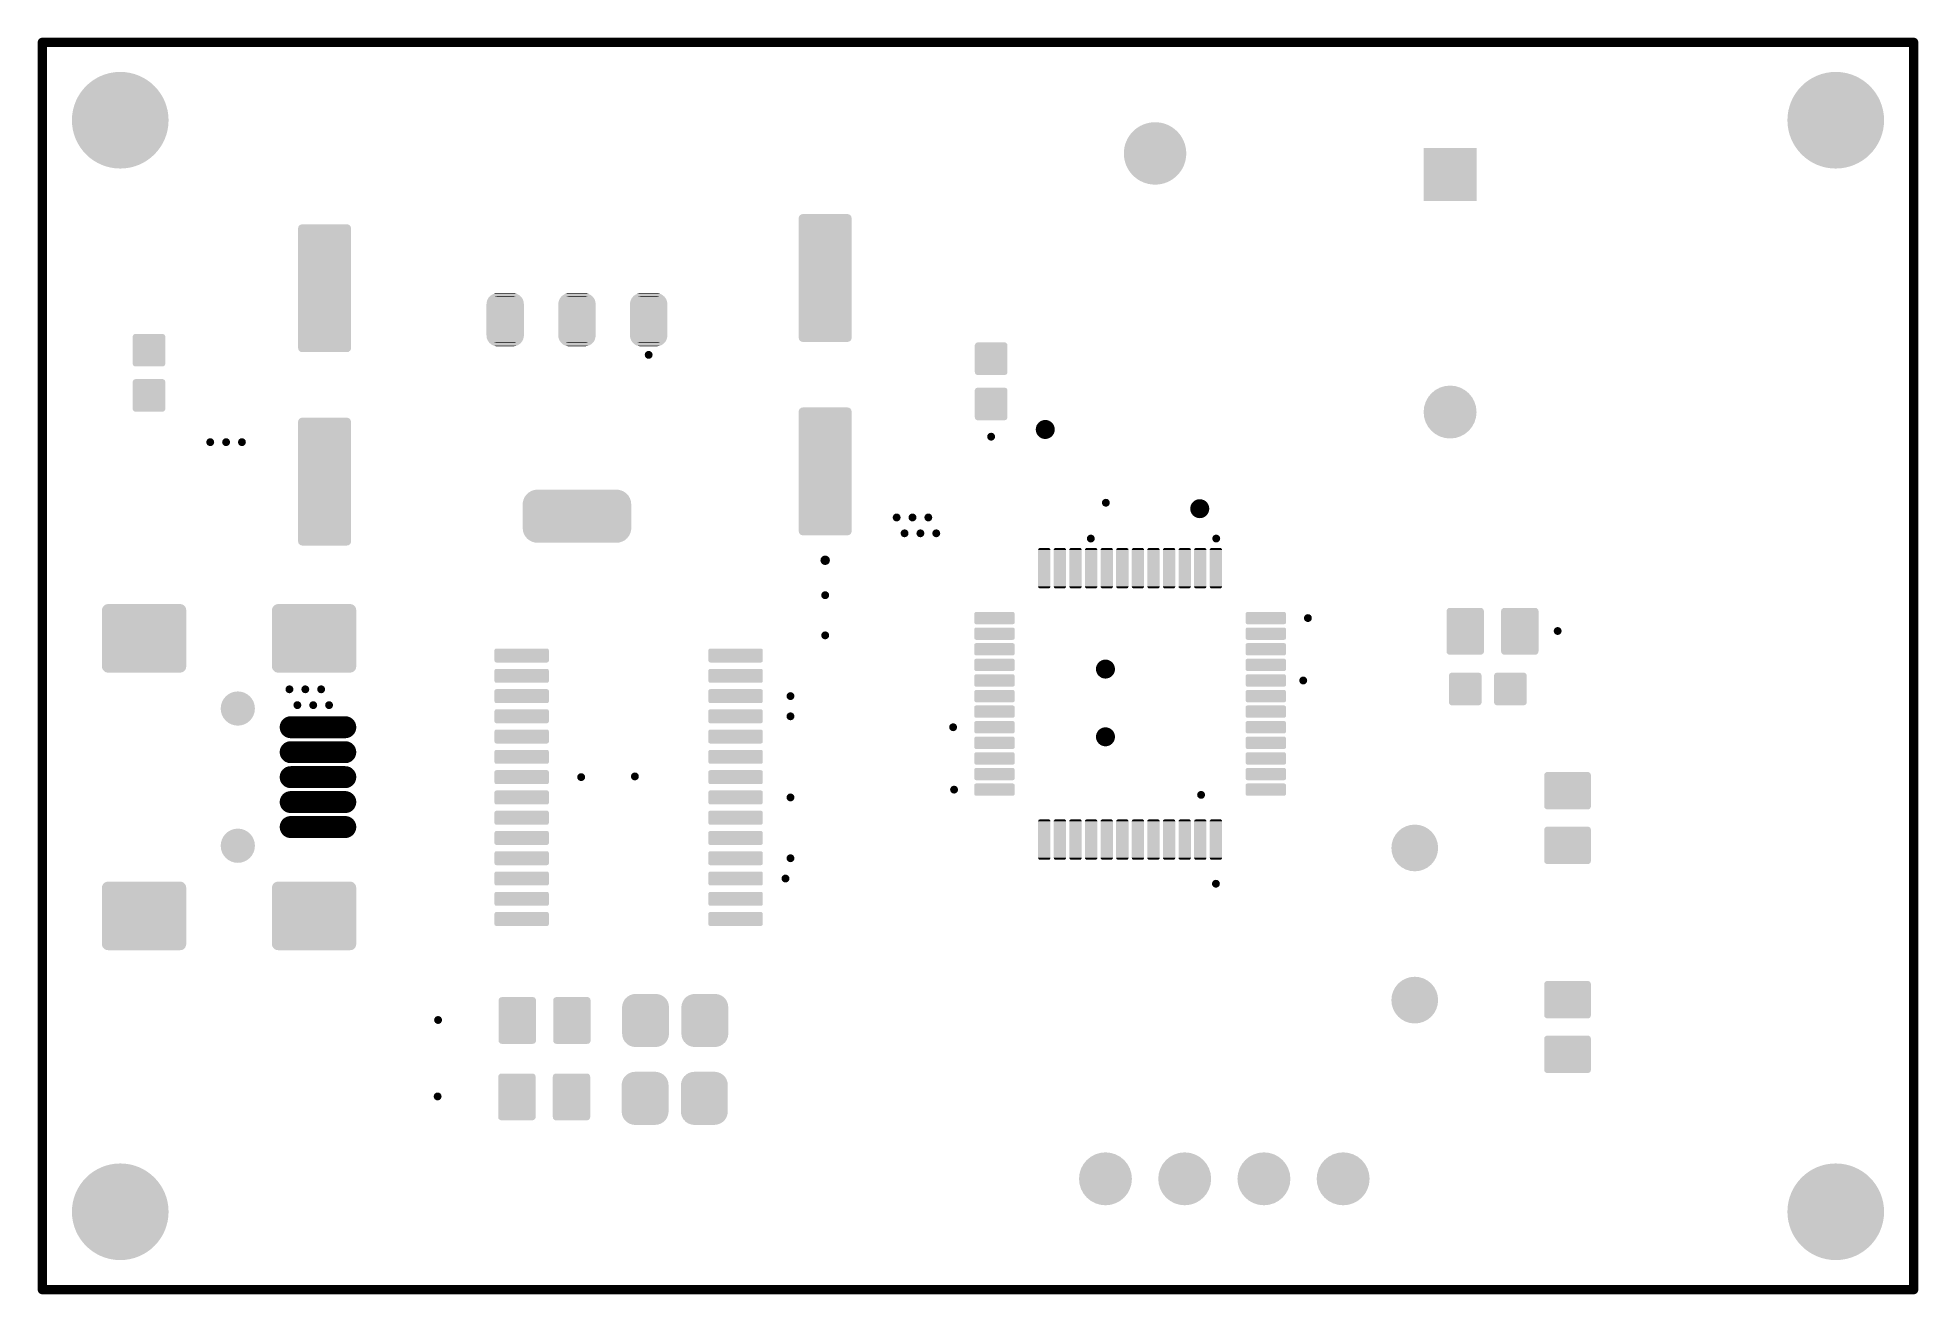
# Model space of a CAD drawing. Header units: millimetres. Extents: x -0.01 to 2.37, y -0.01 to 1.58.
import ezdxf

# ---------------------------------------------------------------- set-up
doc = ezdxf.new("R2010")
doc.units = ezdxf.units.MM
doc.layers.get('0').update_dxf_attribs({"linetype": 'CONTINUOUS', "lineweight": 0})
for name, color, linetype, lineweight in [('PCB_KUR_GKO', 130, 'CONTINUOUS', 0), ('PCB_KUR_GTP', 254, 'CONTINUOUS', 0), ('PCB_KUR_GTS', 254, 'CONTINUOUS', 0), ('PCB_KUR_TXT', 254, 'CONTINUOUS', 0)]:
    doc.layers.add(name, color=color, linetype=linetype, lineweight=lineweight)

# ---------------------------------------------------------------- blocks, each defined once
blk = doc.blocks.new('ROUND_3')
h = blk.add_hatch(color=256)
edge = h.paths.add_edge_path(flags=0)
edge.add_arc((0, 0), 0.0059, 0, 360)
blk = doc.blocks.new('CUSTOM_4')
for points in [[(-0.0187, -0.0168), (-0.0187, 0.0168), (0.0187, -0.0168), (0.0187, 0.0168)], [(-0.0186, 0.0172), (-0.0181, 0.018), (0.0185, 0.0172), (0.0182, 0.018)], [(-0.0186, 0.0168), (-0.0186, 0.0172), (0.0186, 0.0168), (0.0185, 0.0172)], [(-0.0181, 0.018), (-0.018, 0.0182), (0.0182, 0.018), (0.0178, 0.0182)], [(-0.018, 0.0182), (-0.017, 0.0186), (0.0178, 0.0182), (0.0172, 0.0186)], [(-0.017, 0.0186), (-0.0168, 0.0186), (0.0172, 0.0186), (0.0168, 0.0186)], [(-0.0168, 0.0186), (-0.0168, 0.0187), (0.0168, 0.0186), (0.0168, 0.0187)], [(-0.0185, -0.0172), (-0.0186, -0.0168), (0.0186, -0.0172), (0.0186, -0.0168)], [(-0.0182, -0.018), (-0.0185, -0.0172), (0.0181, -0.018), (0.0186, -0.0172)], [(-0.0178, -0.0182), (-0.0182, -0.018), (0.018, -0.0182), (0.0181, -0.018)], [(-0.0172, -0.0186), (-0.0178, -0.0182), (0.017, -0.0186), (0.018, -0.0182)], [(-0.0168, -0.0186), (-0.0172, -0.0186), (0.0168, -0.0186), (0.017, -0.0186)], [(-0.0168, -0.0187), (-0.0168, -0.0186), (0.0168, -0.0187), (0.0168, -0.0186)]]:
    blk.add_solid(points)
blk = doc.blocks.new('CUSTOM_5')
for points in [[(-0.0216, 0.0254), (-0.0215, 0.0261), (0.0216, 0.0254), (0.0214, 0.0261)], [(-0.0216, -0.0254), (-0.0216, 0.0254), (0.0216, -0.0254), (0.0216, 0.0254)], [(-0.0215, 0.0261), (-0.0211, 0.0266), (0.0214, 0.0261), (0.0213, 0.0266)], [(-0.0211, 0.0266), (-0.0207, 0.0272), (0.0213, 0.0266), (0.0206, 0.0272)], [(-0.0207, 0.0272), (-0.0199, 0.0274), (0.0206, 0.0272), (0.0202, 0.0274)], [(-0.0199, 0.0274), (-0.0195, 0.0275), (0.0202, 0.0274), (0.0195, 0.0275)], [(-0.0214, -0.0261), (-0.0216, -0.0254), (0.0215, -0.0261), (0.0216, -0.0254)], [(-0.0213, -0.0266), (-0.0214, -0.0261), (0.0211, -0.0266), (0.0215, -0.0261)], [(-0.0206, -0.0272), (-0.0213, -0.0266), (0.0207, -0.0272), (0.0211, -0.0266)], [(-0.0202, -0.0274), (-0.0206, -0.0272), (0.0199, -0.0274), (0.0207, -0.0272)], [(-0.0195, -0.0275), (-0.0202, -0.0274), (0.0195, -0.0275), (0.0199, -0.0274)]]:
    blk.add_solid(points)
blk = doc.blocks.new('CUSTOM_31')
for points in [[(-0.0315, -0.0756), (-0.0315, 0.0756), (0.0315, -0.0756), (0.0315, 0.0756)], [(-0.0314, 0.0756), (-0.031, 0.0771), (0.0314, 0.0756), (0.0311, 0.0771)], [(-0.031, 0.0772), (-0.0299, 0.0783), (0.031, 0.0772), (0.03, 0.0783)], [(-0.031, 0.0771), (-0.031, 0.0772), (0.0311, 0.0771), (0.031, 0.0772)], [(-0.0299, 0.0783), (-0.0283, 0.0787), (0.0298, 0.0783), (0.0283, 0.0787)], [(-0.0299, 0.0783), (-0.0299, 0.0783), (0.03, 0.0783), (0.0298, 0.0783)], [(-0.0311, -0.0771), (-0.0314, -0.0756), (0.031, -0.0771), (0.0314, -0.0756)], [(-0.031, -0.0772), (-0.0311, -0.0771), (0.031, -0.0772), (0.031, -0.0771)], [(-0.03, -0.0783), (-0.031, -0.0772), (0.0299, -0.0783), (0.031, -0.0772)], [(-0.0283, -0.0787), (-0.0298, -0.0783), (0.0283, -0.0787), (0.0299, -0.0783)]]:
    blk.add_solid(points)
blk = doc.blocks.new('CUSTOM_32')
for points in [[(-0.0059, 0.0232), (-0.0053, 0.0236), (0.0058, 0.0232), (0.0055, 0.0236)], [(-0.0059, 0.023), (-0.0059, 0.0232), (0.0059, 0.023), (0.0058, 0.0232)], [(-0.0059, -0.023), (-0.0059, 0.023), (0.0059, -0.023), (0.0059, 0.023)], [(-0.0053, 0.0236), (-0.0053, 0.0236), (0.0055, 0.0236), (0.0053, 0.0236)], [(-0.0058, -0.0232), (-0.0059, -0.023), (0.0059, -0.0232), (0.0059, -0.023)], [(-0.0055, -0.0236), (-0.0058, -0.0232), (0.0053, -0.0236), (0.0059, -0.0232)]]:
    blk.add_solid(points)
blk = doc.blocks.new('CUSTOM_33')
for points in [[(-0.0236, 0.0055), (-0.0231, 0.0059), (0.0235, 0.0055), (0.0232, 0.0059)], [(-0.0236, 0.0053), (-0.0236, 0.0055), (0.0236, 0.0053), (0.0235, 0.0055)], [(-0.0236, -0.0053), (-0.0236, 0.0053), (0.0236, -0.0053), (0.0236, 0.0053)], [(-0.0231, 0.0059), (-0.023, 0.0059), (0.0232, 0.0059), (0.023, 0.0059)], [(-0.0235, -0.0055), (-0.0236, -0.0053), (0.0236, -0.0055), (0.0236, -0.0053)], [(-0.0232, -0.0059), (-0.0235, -0.0055), (0.0231, -0.0059), (0.0236, -0.0055)], [(-0.023, -0.0059), (-0.0232, -0.0059), (0.023, -0.0059), (0.0231, -0.0059)]]:
    blk.add_solid(points)
blk = doc.blocks.new('CUSTOM_56')
for points in [[(-0.0275, 0.0195), (-0.0274, 0.0202), (0.0275, 0.0195), (0.0273, 0.0202)], [(-0.0275, -0.0195), (-0.0275, 0.0195), (0.0275, -0.0195), (0.0275, 0.0195)], [(-0.0274, 0.0202), (-0.027, 0.0207), (0.0273, 0.0202), (0.0272, 0.0207)], [(-0.027, 0.0207), (-0.0266, 0.0213), (0.0272, 0.0207), (0.0265, 0.0213)], [(-0.0266, 0.0213), (-0.0258, 0.0215), (0.0265, 0.0213), (0.0261, 0.0215)], [(-0.0258, 0.0215), (-0.0254, 0.0216), (0.0261, 0.0215), (0.0254, 0.0216)], [(-0.0273, -0.0202), (-0.0275, -0.0195), (0.0274, -0.0202), (0.0275, -0.0195)], [(-0.0272, -0.0207), (-0.0273, -0.0202), (0.027, -0.0207), (0.0274, -0.0202)], [(-0.0265, -0.0213), (-0.0272, -0.0207), (0.0266, -0.0213), (0.027, -0.0207)], [(-0.0261, -0.0215), (-0.0265, -0.0213), (0.0258, -0.0215), (0.0266, -0.0213)], [(-0.0254, -0.0216), (-0.0261, -0.0215), (0.0254, -0.0216), (0.0258, -0.0215)]]:
    blk.add_solid(points)
blk = doc.blocks.new('CUSTOM_57')
for points in [[(-0.0325, 0.0062), (-0.0324, 0.0065), (0.0325, 0.0062), (0.0323, 0.0065)], [(-0.0325, -0.0062), (-0.0325, 0.0062), (0.0325, -0.0062), (0.0325, 0.0062)], [(-0.0324, 0.0065), (-0.0319, 0.0068), (0.0323, 0.0065), (0.0321, 0.0068)], [(-0.0319, 0.0068), (-0.0318, 0.0069), (0.0321, 0.0068), (0.0318, 0.0069)], [(-0.0323, -0.0065), (-0.0325, -0.0062), (0.0324, -0.0065), (0.0325, -0.0062)], [(-0.0321, -0.0068), (-0.0323, -0.0065), (0.0319, -0.0068), (0.0324, -0.0065)], [(-0.0318, -0.0069), (-0.0321, -0.0068), (0.0318, -0.0069), (0.0319, -0.0068)]]:
    blk.add_solid(points)
blk = doc.blocks.new('CUSTOM_10')
for points in [[(-0.0187, -0.0168), (-0.0187, 0.0168), (0.0187, -0.0168), (0.0187, 0.0168)], [(-0.0186, 0.0172), (-0.0181, 0.018), (0.0185, 0.0172), (0.0182, 0.018)], [(-0.0186, 0.0168), (-0.0186, 0.0172), (0.0186, 0.0168), (0.0185, 0.0172)], [(-0.0181, 0.018), (-0.018, 0.0182), (0.0182, 0.018), (0.0178, 0.0182)], [(-0.018, 0.0182), (-0.017, 0.0186), (0.0178, 0.0182), (0.0172, 0.0186)], [(-0.017, 0.0186), (-0.0168, 0.0186), (0.0172, 0.0186), (0.0168, 0.0186)], [(-0.0168, 0.0186), (-0.0168, 0.0187), (0.0168, 0.0186), (0.0168, 0.0187)], [(-0.0185, -0.0172), (-0.0186, -0.0168), (0.0186, -0.0172), (0.0186, -0.0168)], [(-0.0182, -0.018), (-0.0185, -0.0172), (0.0181, -0.018), (0.0186, -0.0172)], [(-0.0178, -0.0182), (-0.0182, -0.018), (0.018, -0.0182), (0.0181, -0.018)], [(-0.0172, -0.0186), (-0.0178, -0.0182), (0.017, -0.0186), (0.018, -0.0182)], [(-0.0168, -0.0186), (-0.0172, -0.0186), (0.0168, -0.0186), (0.017, -0.0186)], [(-0.0168, -0.0187), (-0.0168, -0.0186), (0.0168, -0.0187), (0.0168, -0.0186)]]:
    blk.add_solid(points)
blk = doc.blocks.new('OBLONG_58')
at = {"lineweight": 211, "const_width": 0.0197}
blk.add_lwpolyline([(0.0344, 0), (-0.0344, 0)], dxfattribs=at)
at = {"lineweight": 211, "const_width": 0.00985}
for points in [[(-0.0394, 0), (-0.0394, 0, 1), (-0.0295, 0, 1), (-0.0394, 0)], [(0.0295, 0), (0.0295, 0, 1), (0.0394, 0, 1), (0.0295, 0)]]:
    blk.add_lwpolyline(points, format="xyb", dxfattribs=at)
blk = doc.blocks.new('CUSTOM_59')
for points in [[(-0.0492, 0.0363), (-0.0487, 0.0371), (0.0491, 0.0363), (0.0489, 0.0371)], [(-0.0492, 0.0354), (-0.0492, 0.0363), (0.0492, 0.0354), (0.0491, 0.0363)], [(-0.0492, 0.0351), (-0.0492, 0.0354), (0.0492, 0.0351), (0.0492, 0.0354)], [(-0.0492, 0.0348), (-0.0492, 0.0351), (0.0492, 0.0348), (0.0492, 0.0351)], [(-0.0492, -0.0348), (-0.0492, 0.0348), (0.0492, -0.0348), (0.0492, 0.0348)], [(-0.0487, 0.0371), (-0.0484, 0.0378), (0.0489, 0.0371), (0.0483, 0.0378)], [(-0.0484, 0.0378), (-0.0476, 0.0385), (0.0483, 0.0378), (0.0477, 0.0385)], [(-0.0476, 0.0385), (-0.047, 0.039), (0.0477, 0.0385), (0.0468, 0.039)], [(-0.047, 0.039), (-0.0457, 0.0393), (0.0468, 0.039), (0.0462, 0.0393)], [(-0.0457, 0.0393), (-0.0453, 0.0393), (0.0462, 0.0393), (0.0453, 0.0393)], [(-0.0492, -0.0351), (-0.0492, -0.0348), (0.0492, -0.0351), (0.0492, -0.0348)], [(-0.0492, -0.0354), (-0.0492, -0.0351), (0.0492, -0.0354), (0.0492, -0.0351)], [(-0.0491, -0.0363), (-0.0492, -0.0354), (0.0492, -0.0363), (0.0492, -0.0354)], [(-0.0489, -0.0371), (-0.0491, -0.0363), (0.0487, -0.0371), (0.0492, -0.0363)], [(-0.0483, -0.0378), (-0.0489, -0.0371), (0.0484, -0.0378), (0.0487, -0.0371)], [(-0.0477, -0.0385), (-0.0483, -0.0378), (0.0476, -0.0385), (0.0484, -0.0378)], [(-0.0468, -0.039), (-0.0477, -0.0385), (0.047, -0.039), (0.0476, -0.0385)], [(-0.0462, -0.0393), (-0.0468, -0.039), (0.0457, -0.0393), (0.047, -0.039)], [(-0.0453, -0.0393), (-0.0462, -0.0393), (0.0453, -0.0393), (0.0457, -0.0393)]]:
    blk.add_solid(points)
blk = doc.blocks.new('CUSTOM_60')
for points in [[(-0.0236, 0.0236), (-0.022, 0.0255), (0.0235, 0.0236), (0.0221, 0.0255)], [(-0.022, 0.0255), (-0.0215, 0.026), (0.0221, 0.0255), (0.0214, 0.026)], [(-0.0215, 0.026), (-0.0195, 0.0275), (0.0214, 0.026), (0.0197, 0.0275)], [(-0.0195, 0.0275), (-0.0189, 0.0279), (0.0197, 0.0275), (0.0188, 0.0279)], [(-0.0189, 0.0279), (-0.0165, 0.0289), (0.0188, 0.0279), (0.0168, 0.0289)], [(-0.0165, 0.0289), (-0.016, 0.0291), (0.0168, 0.0289), (0.0157, 0.0291)], [(-0.016, 0.0291), (-0.0129, 0.0295), (0.0157, 0.0291), (0.0136, 0.0295)], [(-0.0129, 0.0295), (-0.0128, 0.0295), (0.0136, 0.0295), (0.0134, 0.0295)], [(-0.0128, 0.0295), (-0.0128, 0.0295), (0.0134, 0.0295), (0.0128, 0.0295)], [(-0.0256, 0.0176), (-0.0251, 0.0199), (0.0255, 0.0176), (0.0252, 0.0199)], [(-0.0256, 0.0167), (-0.0256, 0.0176), (0.0256, 0.0167), (0.0255, 0.0176)], [(-0.0256, -0.0167), (-0.0256, 0.0167), (0.0256, -0.0167), (0.0256, 0.0167)], [(-0.0251, 0.0199), (-0.025, 0.0207), (0.0252, 0.0199), (0.0249, 0.0207)], [(-0.025, 0.0207), (-0.0239, 0.0229), (0.0249, 0.0207), (0.024, 0.0229)], [(-0.0239, 0.0229), (-0.0236, 0.0236), (0.024, 0.0229), (0.0235, 0.0236)], [(-0.0255, -0.0176), (-0.0256, -0.0167), (0.0256, -0.0176), (0.0256, -0.0167)], [(-0.0252, -0.0199), (-0.0255, -0.0176), (0.0251, -0.0199), (0.0256, -0.0176)], [(-0.0249, -0.0207), (-0.0252, -0.0199), (0.025, -0.0207), (0.0251, -0.0199)], [(-0.024, -0.0229), (-0.0249, -0.0207), (0.0239, -0.0229), (0.025, -0.0207)], [(-0.0235, -0.0236), (-0.024, -0.0229), (0.0236, -0.0236), (0.0239, -0.0229)], [(-0.0221, -0.0255), (-0.0235, -0.0236), (0.022, -0.0255), (0.0236, -0.0236)], [(-0.0214, -0.0261), (-0.0221, -0.0255), (0.0215, -0.0261), (0.022, -0.0255)], [(-0.0197, -0.0275), (-0.0214, -0.0261), (0.0195, -0.0275), (0.0215, -0.0261)], [(-0.0187, -0.0279), (-0.0197, -0.0275), (0.0189, -0.0279), (0.0195, -0.0275)], [(-0.0168, -0.0289), (-0.0187, -0.0279), (0.0166, -0.0289), (0.0189, -0.0279)], [(-0.0155, -0.0291), (-0.0168, -0.0289), (0.016, -0.0291), (0.0166, -0.0289)], [(-0.0136, -0.0295), (-0.0155, -0.0291), (0.0132, -0.0295), (0.016, -0.0291)], [(-0.0128, -0.0295), (-0.0136, -0.0295), (0.0129, -0.0295), (0.0132, -0.0295)], [(-0.0128, -0.0295), (-0.0128, -0.0295), (0.0128, -0.0295), (0.0129, -0.0295)]]:
    blk.add_solid(points)
blk = doc.blocks.new('CUSTOM_61')
for points in [[(-0.0616, 0.0236), (-0.061, 0.0243), (0.0616, 0.0236), (0.0611, 0.0243)], [(-0.061, 0.0243), (-0.0593, 0.0261), (0.0611, 0.0243), (0.0592, 0.0261)], [(-0.0593, 0.0261), (-0.0585, 0.0266), (0.0592, 0.0261), (0.0586, 0.0266)], [(-0.0585, 0.0266), (-0.0564, 0.028), (0.0586, 0.0266), (0.0563, 0.028)], [(-0.0564, 0.028), (-0.0554, 0.0284), (0.0563, 0.028), (0.0556, 0.0284)], [(-0.0554, 0.0284), (-0.0532, 0.0292), (0.0556, 0.0284), (0.0529, 0.0292)], [(-0.0532, 0.0292), (-0.0517, 0.0293), (0.0529, 0.0292), (0.0523, 0.0293)], [(-0.0517, 0.0293), (-0.0498, 0.0295), (0.0523, 0.0293), (0.0498, 0.0295)], [(-0.0645, 0.0148), (-0.0643, 0.0173), (0.0645, 0.0148), (0.0643, 0.0173)], [(-0.0645, 0.0147), (-0.0645, 0.0148), (0.0645, 0.0147), (0.0645, 0.0148)], [(-0.0645, -0.0147), (-0.0645, 0.0147), (0.0645, -0.0147), (0.0645, 0.0147)], [(-0.0643, 0.0173), (-0.0641, 0.0182), (0.0643, 0.0173), (0.0642, 0.0182)], [(-0.0641, 0.0182), (-0.0634, 0.0206), (0.0642, 0.0182), (0.0633, 0.0206)], [(-0.0634, 0.0206), (-0.0629, 0.0214), (0.0633, 0.0206), (0.063, 0.0214)], [(-0.0629, 0.0214), (-0.0616, 0.0236), (0.063, 0.0214), (0.0616, 0.0236)], [(-0.0645, -0.0148), (-0.0645, -0.0147), (0.0645, -0.0148), (0.0645, -0.0147)], [(-0.0643, -0.0173), (-0.0645, -0.0148), (0.0643, -0.0173), (0.0645, -0.0148)], [(-0.0642, -0.0182), (-0.0643, -0.0173), (0.0641, -0.0182), (0.0643, -0.0173)], [(-0.0633, -0.0206), (-0.0642, -0.0182), (0.0634, -0.0206), (0.0641, -0.0182)], [(-0.063, -0.0214), (-0.0633, -0.0206), (0.0629, -0.0214), (0.0634, -0.0206)], [(-0.0616, -0.0236), (-0.063, -0.0214), (0.0616, -0.0236), (0.0629, -0.0214)], [(-0.0611, -0.0243), (-0.0616, -0.0236), (0.061, -0.0243), (0.0616, -0.0236)], [(-0.0592, -0.0261), (-0.0611, -0.0243), (0.0593, -0.0261), (0.061, -0.0243)], [(-0.0586, -0.0266), (-0.0592, -0.0261), (0.0585, -0.0266), (0.0593, -0.0261)], [(-0.0563, -0.028), (-0.0586, -0.0266), (0.0564, -0.028), (0.0585, -0.0266)], [(-0.0556, -0.0284), (-0.0563, -0.028), (0.0554, -0.0284), (0.0564, -0.028)], [(-0.0529, -0.0292), (-0.0556, -0.0284), (0.0532, -0.0292), (0.0554, -0.0284)], [(-0.0523, -0.0293), (-0.0529, -0.0292), (0.0517, -0.0293), (0.0532, -0.0292)], [(-0.0498, -0.0295), (-0.0523, -0.0293), (0.0498, -0.0295), (0.0517, -0.0293)]]:
    blk.add_solid(points)
blk = doc.blocks.new('CUSTOM_62')
for points in [[(-0.0191, 0.0225), (-0.0188, 0.0238), (0.0193, 0.0225), (0.0187, 0.0238)], [(-0.0188, 0.0238), (-0.018, 0.025), (0.0187, 0.0238), (0.0181, 0.025)], [(-0.018, 0.025), (-0.0173, 0.0261), (0.0181, 0.025), (0.0171, 0.0261)], [(-0.0173, 0.0261), (-0.0161, 0.0271), (0.0171, 0.0261), (0.0163, 0.0271)], [(-0.0161, 0.0271), (-0.0152, 0.028), (0.0163, 0.0271), (0.015, 0.028)], [(-0.0152, 0.028), (-0.0137, 0.0287), (0.015, 0.028), (0.0139, 0.0287)], [(-0.0137, 0.0287), (-0.0126, 0.0291), (0.0139, 0.0287), (0.0123, 0.0291)], [(-0.0126, 0.0291), (-0.0105, 0.0294), (0.0123, 0.0291), (0.0112, 0.0294)], [(-0.0105, 0.0294), (-0.0098, 0.0295), (0.0112, 0.0294), (0.0098, 0.0295)], [(-0.0197, -0.0197), (-0.0197, 0.0197), (0.0197, -0.0197), (0.0197, 0.0197)], [(-0.0196, 0.0211), (-0.0191, 0.0225), (0.0195, 0.0211), (0.0193, 0.0225)], [(-0.0196, 0.0197), (-0.0196, 0.0211), (0.0196, 0.0197), (0.0195, 0.0211)], [(-0.0195, -0.0211), (-0.0196, -0.0197), (0.0196, -0.0211), (0.0196, -0.0197)], [(-0.0193, -0.0225), (-0.0195, -0.0211), (0.0191, -0.0225), (0.0196, -0.0211)], [(-0.0187, -0.0238), (-0.0193, -0.0225), (0.0188, -0.0238), (0.0191, -0.0225)], [(-0.0181, -0.025), (-0.0187, -0.0238), (0.018, -0.025), (0.0188, -0.0238)], [(-0.0171, -0.0261), (-0.0181, -0.025), (0.0173, -0.0261), (0.018, -0.025)], [(-0.0163, -0.0271), (-0.0171, -0.0261), (0.0161, -0.0271), (0.0173, -0.0261)], [(-0.015, -0.028), (-0.0163, -0.0271), (0.0152, -0.028), (0.0161, -0.0271)], [(-0.0139, -0.0287), (-0.015, -0.028), (0.0137, -0.0287), (0.0152, -0.028)], [(-0.0123, -0.0291), (-0.0139, -0.0287), (0.0126, -0.0291), (0.0137, -0.0287)], [(-0.0112, -0.0294), (-0.0123, -0.0291), (0.0105, -0.0294), (0.0126, -0.0291)], [(-0.0098, -0.0295), (-0.0112, -0.0294), (0.0098, -0.0295), (0.0105, -0.0294)]]:
    blk.add_solid(points)
blk = doc.blocks.new('ROUND_63')
h = blk.add_hatch(color=256)
edge = h.paths.add_edge_path(flags=0)
edge.add_arc((0, 0), 0.0375, 0, 360)
blk = doc.blocks.new('CUSTOM_19')
for points in [[(-0.0206, 0.0175), (-0.0201, 0.0185), (0.0205, 0.0175), (0.0202, 0.0185)], [(-0.0206, 0.0168), (-0.0206, 0.0175), (0.0206, 0.0168), (0.0205, 0.0175)], [(-0.0206, -0.0168), (-0.0206, 0.0168), (0.0206, -0.0168), (0.0206, 0.0168)], [(-0.0201, 0.0185), (-0.0199, 0.0191), (0.0202, 0.0185), (0.0198, 0.0191)], [(-0.0199, 0.0191), (-0.019, 0.0199), (0.0198, 0.0191), (0.0191, 0.0199)], [(-0.019, 0.0199), (-0.0185, 0.0202), (0.0191, 0.0199), (0.0183, 0.0202)], [(-0.0185, 0.0202), (-0.0171, 0.0206), (0.0183, 0.0202), (0.0175, 0.0206)], [(-0.0171, 0.0206), (-0.0168, 0.0206), (0.0175, 0.0206), (0.0168, 0.0206)], [(-0.0205, -0.0175), (-0.0206, -0.0168), (0.0206, -0.0175), (0.0206, -0.0168)], [(-0.0202, -0.0185), (-0.0205, -0.0175), (0.0201, -0.0185), (0.0206, -0.0175)], [(-0.0198, -0.0191), (-0.0202, -0.0185), (0.0199, -0.0191), (0.0201, -0.0185)], [(-0.0191, -0.0199), (-0.0198, -0.0191), (0.019, -0.0199), (0.0199, -0.0191)], [(-0.0183, -0.0202), (-0.0191, -0.0199), (0.0185, -0.0202), (0.019, -0.0199)], [(-0.0175, -0.0206), (-0.0183, -0.0202), (0.0171, -0.0206), (0.0185, -0.0202)], [(-0.0168, -0.0206), (-0.0175, -0.0206), (0.0168, -0.0206), (0.0171, -0.0206)]]:
    blk.add_solid(points)
blk = doc.blocks.new('CUSTOM_20')
for points in [[(-0.0236, 0.0254), (-0.0235, 0.0264), (0.0236, 0.0254), (0.0234, 0.0264)], [(-0.0236, 0.0251), (-0.0236, 0.0254), (0.0236, 0.0251), (0.0236, 0.0254)], [(-0.0236, 0.0248), (-0.0236, 0.0251), (0.0236, 0.0248), (0.0236, 0.0251)], [(-0.0236, -0.0248), (-0.0236, 0.0248), (0.0236, -0.0248), (0.0236, 0.0248)], [(-0.0235, 0.0264), (-0.0231, 0.0272), (0.0234, 0.0264), (0.0233, 0.0272)], [(-0.0231, 0.0272), (-0.0227, 0.028), (0.0233, 0.0272), (0.0226, 0.028)], [(-0.0227, 0.028), (-0.022, 0.0286), (0.0226, 0.028), (0.0221, 0.0286)], [(-0.022, 0.0286), (-0.0213, 0.0292), (0.0221, 0.0286), (0.0211, 0.0292)], [(-0.0213, 0.0292), (-0.0201, 0.0294), (0.0211, 0.0292), (0.0205, 0.0294)], [(-0.0201, 0.0294), (-0.0195, 0.0295), (0.0205, 0.0294), (0.0195, 0.0295)], [(-0.0236, -0.0251), (-0.0236, -0.0248), (0.0236, -0.0251), (0.0236, -0.0248)], [(-0.0236, -0.0254), (-0.0236, -0.0251), (0.0236, -0.0254), (0.0236, -0.0251)], [(-0.0234, -0.0264), (-0.0236, -0.0254), (0.0235, -0.0264), (0.0236, -0.0254)], [(-0.0233, -0.0272), (-0.0234, -0.0264), (0.0231, -0.0272), (0.0235, -0.0264)], [(-0.0226, -0.028), (-0.0233, -0.0272), (0.0227, -0.028), (0.0231, -0.0272)], [(-0.0221, -0.0286), (-0.0226, -0.028), (0.022, -0.0286), (0.0227, -0.028)], [(-0.0211, -0.0292), (-0.0221, -0.0286), (0.0213, -0.0292), (0.022, -0.0286)], [(-0.0205, -0.0294), (-0.0211, -0.0292), (0.0201, -0.0294), (0.0213, -0.0292)], [(-0.0195, -0.0295), (-0.0205, -0.0294), (0.0195, -0.0295), (0.0201, -0.0294)]]:
    blk.add_solid(points)
blk = doc.blocks.new('CUSTOM_67')
for points in [[(-0.0334, 0.0756), (-0.0331, 0.0774), (0.0334, 0.0756), (0.033, 0.0774)], [(-0.0334, -0.0756), (-0.0334, 0.0756), (0.0334, -0.0756), (0.0334, 0.0756)], [(-0.0331, 0.0774), (-0.033, 0.0776), (0.033, 0.0774), (0.033, 0.0776)], [(-0.033, 0.0776), (-0.032, 0.0791), (0.033, 0.0776), (0.0319, 0.0791)], [(-0.032, 0.0791), (-0.0318, 0.0792), (0.0319, 0.0791), (0.0319, 0.0792)], [(-0.0318, 0.0792), (-0.0303, 0.0803), (0.0319, 0.0792), (0.0303, 0.0803)], [(-0.0303, 0.0803), (-0.0301, 0.0803), (0.0303, 0.0803), (0.0302, 0.0803)], [(-0.0301, 0.0803), (-0.0283, 0.0807), (0.0302, 0.0803), (0.0283, 0.0807)], [(-0.033, -0.0774), (-0.0334, -0.0756), (0.0331, -0.0774), (0.0334, -0.0756)], [(-0.033, -0.0776), (-0.033, -0.0774), (0.033, -0.0776), (0.0331, -0.0774)], [(-0.0319, -0.0791), (-0.033, -0.0776), (0.032, -0.0791), (0.033, -0.0776)], [(-0.0319, -0.0792), (-0.0319, -0.0791), (0.0318, -0.0792), (0.032, -0.0791)], [(-0.0303, -0.0803), (-0.0319, -0.0792), (0.0303, -0.0803), (0.0318, -0.0792)], [(-0.0302, -0.0803), (-0.0303, -0.0803), (0.0301, -0.0803), (0.0303, -0.0803)], [(-0.0283, -0.0807), (-0.0302, -0.0803), (0.0283, -0.0807), (0.0301, -0.0803)]]:
    blk.add_solid(points)
blk = doc.blocks.new('CUSTOM_68')
for points in [[(-0.0078, 0.023), (-0.0076, 0.0241), (0.0078, 0.023), (0.0075, 0.0241)], [(-0.0076, 0.0241), (-0.0073, 0.0244), (0.0075, 0.0241), (0.0074, 0.0244)], [(-0.0073, 0.0244), (-0.0067, 0.0252), (0.0074, 0.0244), (0.0065, 0.0252)], [(-0.0067, 0.0252), (-0.0061, 0.0253), (0.0065, 0.0252), (0.0064, 0.0253)], [(-0.0061, 0.0253), (-0.0053, 0.0255), (0.0064, 0.0253), (0.0053, 0.0255)], [(-0.0053, 0.0255), (-0.0053, 0.0256), (0.0053, 0.0255), (0.0053, 0.0256)], [(-0.0078, -0.023), (-0.0078, 0.023), (0.0078, -0.023), (0.0078, 0.023)], [(-0.0075, -0.0241), (-0.0078, -0.023), (0.0076, -0.0241), (0.0078, -0.023)], [(-0.0074, -0.0244), (-0.0075, -0.0241), (0.0073, -0.0244), (0.0076, -0.0241)], [(-0.0065, -0.0252), (-0.0074, -0.0244), (0.0067, -0.0252), (0.0073, -0.0244)], [(-0.0064, -0.0253), (-0.0065, -0.0252), (0.0061, -0.0253), (0.0067, -0.0252)], [(-0.0053, -0.0255), (-0.0064, -0.0253), (0.0053, -0.0255), (0.0061, -0.0253)], [(-0.0053, -0.0256), (-0.0053, -0.0255), (0.0053, -0.0256), (0.0053, -0.0255)]]:
    blk.add_solid(points)
blk = doc.blocks.new('CUSTOM_69')
for points in [[(-0.0256, -0.0053), (-0.0256, 0.0053), (0.0256, -0.0053), (0.0256, 0.0053)], [(-0.0255, 0.0053), (-0.0253, 0.0064), (0.0255, 0.0053), (0.0252, 0.0064)], [(-0.0253, 0.0064), (-0.0251, 0.0067), (0.0252, 0.0064), (0.0252, 0.0067)], [(-0.0251, 0.0067), (-0.0244, 0.0074), (0.0252, 0.0067), (0.0243, 0.0074)], [(-0.0244, 0.0074), (-0.0239, 0.0076), (0.0243, 0.0074), (0.0241, 0.0076)], [(-0.0239, 0.0076), (-0.023, 0.0078), (0.0241, 0.0076), (0.023, 0.0078)], [(-0.0252, -0.0064), (-0.0255, -0.0053), (0.0253, -0.0064), (0.0255, -0.0053)], [(-0.0252, -0.0067), (-0.0252, -0.0064), (0.0251, -0.0067), (0.0253, -0.0064)], [(-0.0243, -0.0074), (-0.0252, -0.0067), (0.0244, -0.0074), (0.0251, -0.0067)], [(-0.0241, -0.0076), (-0.0243, -0.0074), (0.0239, -0.0076), (0.0244, -0.0074)], [(-0.023, -0.0078), (-0.0241, -0.0076), (0.023, -0.0078), (0.0239, -0.0076)]]:
    blk.add_solid(points)
blk = doc.blocks.new('CUSTOM_70')
for points in [[(-0.0295, 0.0195), (-0.0292, 0.0211), (0.0295, 0.0195), (0.0292, 0.0211)], [(-0.0295, -0.0195), (-0.0295, 0.0195), (0.0295, -0.0195), (0.0295, 0.0195)], [(-0.0292, 0.0211), (-0.0291, 0.0213), (0.0292, 0.0211), (0.0292, 0.0213)], [(-0.0291, 0.0213), (-0.0282, 0.0226), (0.0292, 0.0213), (0.0281, 0.0226)], [(-0.0282, 0.0226), (-0.028, 0.0227), (0.0281, 0.0226), (0.028, 0.0227)], [(-0.028, 0.0227), (-0.0266, 0.0235), (0.028, 0.0227), (0.0265, 0.0235)], [(-0.0266, 0.0235), (-0.026, 0.0235), (0.0265, 0.0235), (0.0264, 0.0235)], [(-0.026, 0.0235), (-0.0248, 0.0236), (0.0264, 0.0235), (0.0248, 0.0236)], [(-0.0292, -0.0211), (-0.0295, -0.0195), (0.0292, -0.0211), (0.0295, -0.0195)], [(-0.0292, -0.0213), (-0.0292, -0.0211), (0.0291, -0.0213), (0.0292, -0.0211)], [(-0.0281, -0.0226), (-0.0292, -0.0213), (0.0282, -0.0226), (0.0291, -0.0213)], [(-0.028, -0.0227), (-0.0281, -0.0226), (0.028, -0.0227), (0.0282, -0.0226)], [(-0.0265, -0.0235), (-0.028, -0.0227), (0.0266, -0.0235), (0.028, -0.0227)], [(-0.0264, -0.0235), (-0.0265, -0.0235), (0.026, -0.0235), (0.0266, -0.0235)], [(-0.0248, -0.0236), (-0.0264, -0.0235), (0.0248, -0.0236), (0.026, -0.0235)]]:
    blk.add_solid(points)
blk = doc.blocks.new('CUSTOM_71')
for points in [[(-0.0344, 0.0062), (-0.0342, 0.0074), (0.0344, 0.0062), (0.0341, 0.0074)], [(-0.0344, -0.0062), (-0.0344, 0.0062), (0.0344, -0.0062), (0.0344, 0.0062)], [(-0.0342, 0.0074), (-0.034, 0.0076), (0.0341, 0.0074), (0.0341, 0.0076)], [(-0.034, 0.0076), (-0.0332, 0.0085), (0.0341, 0.0076), (0.0331, 0.0085)], [(-0.0332, 0.0085), (-0.0328, 0.0086), (0.0331, 0.0085), (0.033, 0.0086)], [(-0.0328, 0.0086), (-0.0318, 0.0088), (0.033, 0.0086), (0.0318, 0.0088)], [(-0.0341, -0.0074), (-0.0344, -0.0062), (0.0342, -0.0074), (0.0344, -0.0062)], [(-0.0341, -0.0076), (-0.0341, -0.0074), (0.034, -0.0076), (0.0342, -0.0074)], [(-0.0331, -0.0085), (-0.0341, -0.0076), (0.0332, -0.0085), (0.034, -0.0076)], [(-0.033, -0.0086), (-0.0331, -0.0085), (0.0328, -0.0086), (0.0332, -0.0085)], [(-0.0318, -0.0088), (-0.033, -0.0086), (0.0318, -0.0088), (0.0328, -0.0086)]]:
    blk.add_solid(points)
blk = doc.blocks.new('CUSTOM_28')
for points in [[(-0.0206, 0.0175), (-0.0201, 0.0185), (0.0205, 0.0175), (0.0202, 0.0185)], [(-0.0206, 0.0168), (-0.0206, 0.0175), (0.0206, 0.0168), (0.0205, 0.0175)], [(-0.0206, -0.0168), (-0.0206, 0.0168), (0.0206, -0.0168), (0.0206, 0.0168)], [(-0.0201, 0.0185), (-0.0199, 0.0191), (0.0202, 0.0185), (0.0198, 0.0191)], [(-0.0199, 0.0191), (-0.019, 0.0199), (0.0198, 0.0191), (0.0191, 0.0199)], [(-0.019, 0.0199), (-0.0185, 0.0202), (0.0191, 0.0199), (0.0183, 0.0202)], [(-0.0185, 0.0202), (-0.0171, 0.0206), (0.0183, 0.0202), (0.0175, 0.0206)], [(-0.0171, 0.0206), (-0.0168, 0.0206), (0.0175, 0.0206), (0.0168, 0.0206)], [(-0.0205, -0.0175), (-0.0206, -0.0168), (0.0206, -0.0175), (0.0206, -0.0168)], [(-0.0202, -0.0185), (-0.0205, -0.0175), (0.0201, -0.0185), (0.0206, -0.0175)], [(-0.0198, -0.0191), (-0.0202, -0.0185), (0.0199, -0.0191), (0.0201, -0.0185)], [(-0.0191, -0.0199), (-0.0198, -0.0191), (0.019, -0.0199), (0.0199, -0.0191)], [(-0.0183, -0.0202), (-0.0191, -0.0199), (0.0185, -0.0202), (0.019, -0.0199)], [(-0.0175, -0.0206), (-0.0183, -0.0202), (0.0171, -0.0206), (0.0185, -0.0202)], [(-0.0168, -0.0206), (-0.0175, -0.0206), (0.0168, -0.0206), (0.0171, -0.0206)]]:
    blk.add_solid(points)
blk = doc.blocks.new('OBLONG_72')
at = {"lineweight": 211, "const_width": 0.0277}
blk.add_lwpolyline([(0.0344, 0), (-0.0344, 0)], dxfattribs=at)
at = {"lineweight": 211, "const_width": 0.0138}
for points in [[(-0.0414, 0), (-0.0414, 0, 1), (-0.0275, 0, 1), (-0.0414, 0)], [(0.0275, 0), (0.0275, 0, 1), (0.0414, 0, 1), (0.0275, 0)]]:
    blk.add_lwpolyline(points, format="xyb", dxfattribs=at)
blk = doc.blocks.new('CUSTOM_73')
for points in [[(-0.0532, 0.0354), (-0.0529, 0.0378), (0.0532, 0.0354), (0.0529, 0.0378)], [(-0.0532, 0.035), (-0.0532, 0.0354), (0.0532, 0.035), (0.0532, 0.0354)], [(-0.0532, 0.0345), (-0.0532, 0.035), (0.0532, 0.0345), (0.0532, 0.035)], [(-0.0532, -0.0345), (-0.0532, 0.0345), (0.0532, -0.0345), (0.0532, 0.0345)], [(-0.0529, 0.0378), (-0.0528, 0.0379), (0.0529, 0.0378), (0.0529, 0.0379)], [(-0.0528, 0.0379), (-0.0518, 0.04), (0.0529, 0.0379), (0.0518, 0.04)], [(-0.0518, 0.04), (-0.0517, 0.0401), (0.0518, 0.04), (0.0517, 0.0401)], [(-0.0517, 0.0401), (-0.05, 0.0418), (0.0517, 0.0401), (0.05, 0.0418)], [(-0.05, 0.0418), (-0.0499, 0.0419), (0.05, 0.0418), (0.0499, 0.0419)], [(-0.0499, 0.0419), (-0.0478, 0.043), (0.0499, 0.0419), (0.0477, 0.043)], [(-0.0475, 0.043), (-0.0453, 0.0433), (0.0477, 0.043), (0.0453, 0.0433)], [(-0.0532, -0.035), (-0.0532, -0.0345), (0.0532, -0.035), (0.0532, -0.0345)], [(-0.0532, -0.0354), (-0.0532, -0.035), (0.0532, -0.0354), (0.0532, -0.035)], [(-0.0529, -0.0378), (-0.0532, -0.0354), (0.0529, -0.0378), (0.0532, -0.0354)], [(-0.0529, -0.0379), (-0.0529, -0.0378), (0.0528, -0.0379), (0.0529, -0.0378)], [(-0.0518, -0.04), (-0.0529, -0.0379), (0.0518, -0.04), (0.0528, -0.0379)], [(-0.0517, -0.0401), (-0.0518, -0.04), (0.0517, -0.0401), (0.0518, -0.04)], [(-0.05, -0.0418), (-0.0517, -0.0401), (0.05, -0.0418), (0.0517, -0.0401)], [(-0.0499, -0.0419), (-0.05, -0.0418), (0.0499, -0.0419), (0.05, -0.0418)], [(-0.0477, -0.043), (-0.0499, -0.0419), (0.0478, -0.043), (0.0499, -0.0419)], [(-0.0453, -0.0433), (-0.0477, -0.043), (0.0453, -0.0433), (0.0475, -0.043)], [(-0.0477, -0.043), (-0.0477, -0.043), (0.0475, -0.043), (0.0478, -0.043)]]:
    blk.add_solid(points)
blk = doc.blocks.new('CUSTOM_74')
for points in [[(-0.029, 0.021), (-0.0279, 0.0238), (0.029, 0.021), (0.028, 0.0238)], [(-0.0279, 0.0238), (-0.0277, 0.0244), (0.028, 0.0238), (0.0277, 0.0244)], [(-0.0277, 0.0244), (-0.026, 0.027), (0.0277, 0.0244), (0.0261, 0.027)], [(-0.026, 0.027), (-0.0257, 0.0274), (0.0261, 0.027), (0.0256, 0.0274)], [(-0.0257, 0.0274), (-0.0234, 0.0296), (0.0256, 0.0274), (0.0235, 0.0296)], [(-0.0234, 0.0296), (-0.023, 0.03), (0.0235, 0.0296), (0.023, 0.03)], [(-0.023, 0.03), (-0.0203, 0.0316), (0.023, 0.03), (0.0205, 0.0316)], [(-0.0203, 0.0316), (-0.0199, 0.0319), (0.0205, 0.0316), (0.0198, 0.0319)], [(-0.0199, 0.0319), (-0.0168, 0.0329), (0.0198, 0.0319), (0.0171, 0.0329)], [(-0.0168, 0.0329), (-0.0164, 0.0331), (0.0171, 0.0329), (0.0162, 0.0331)], [(-0.0164, 0.0331), (-0.0128, 0.0335), (0.0162, 0.0331), (0.0135, 0.0335)], [(-0.0128, 0.0335), (-0.0128, 0.0335), (0.0135, 0.0335), (0.0134, 0.0335)], [(-0.0128, 0.0335), (-0.0128, 0.0335), (0.0134, 0.0335), (0.0128, 0.0335)], [(-0.0296, 0.0174), (-0.0291, 0.0204), (0.0295, 0.0174), (0.0292, 0.0204)], [(-0.0296, 0.0167), (-0.0296, 0.0174), (0.0296, 0.0167), (0.0295, 0.0174)], [(-0.0296, -0.0167), (-0.0296, 0.0167), (0.0296, -0.0167), (0.0296, 0.0167)], [(-0.0291, 0.0204), (-0.029, 0.021), (0.0292, 0.0204), (0.029, 0.021)], [(-0.0295, -0.0174), (-0.0296, -0.0167), (0.0296, -0.0174), (0.0296, -0.0167)], [(-0.0292, -0.0204), (-0.0295, -0.0174), (0.0291, -0.0204), (0.0296, -0.0174)], [(-0.029, -0.021), (-0.0292, -0.0204), (0.029, -0.021), (0.0291, -0.0204)], [(-0.028, -0.0238), (-0.029, -0.021), (0.0279, -0.0238), (0.029, -0.021)], [(-0.0277, -0.0244), (-0.028, -0.0238), (0.0277, -0.0244), (0.0279, -0.0238)], [(-0.0261, -0.027), (-0.0277, -0.0244), (0.026, -0.027), (0.0277, -0.0244)], [(-0.0256, -0.0274), (-0.0261, -0.027), (0.0257, -0.0274), (0.026, -0.027)], [(-0.0235, -0.0296), (-0.0256, -0.0274), (0.0234, -0.0296), (0.0257, -0.0274)], [(-0.023, -0.03), (-0.0235, -0.0296), (0.023, -0.03), (0.0234, -0.0296)], [(-0.0205, -0.0316), (-0.023, -0.03), (0.0203, -0.0316), (0.023, -0.03)], [(-0.0198, -0.0319), (-0.0205, -0.0316), (0.0199, -0.0319), (0.0203, -0.0316)], [(-0.0171, -0.0329), (-0.0198, -0.0319), (0.0168, -0.0329), (0.0199, -0.0319)], [(-0.0162, -0.0331), (-0.0171, -0.0329), (0.0164, -0.0331), (0.0168, -0.0329)], [(-0.0135, -0.0335), (-0.0162, -0.0331), (0.0128, -0.0335), (0.0164, -0.0331)]]:
    blk.add_solid(points)
blk = doc.blocks.new('CUSTOM_75')
for points in [[(-0.0669, 0.0223), (-0.0659, 0.0244), (0.067, 0.0223), (0.0658, 0.0244)], [(-0.0659, 0.0244), (-0.0649, 0.0257), (0.0658, 0.0244), (0.0651, 0.0257)], [(-0.0649, 0.0257), (-0.0636, 0.0275), (0.0651, 0.0257), (0.0635, 0.0275)], [(-0.0636, 0.0275), (-0.0624, 0.0286), (0.0635, 0.0275), (0.0625, 0.0286)], [(-0.0624, 0.0286), (-0.0607, 0.0301), (0.0625, 0.0286), (0.0605, 0.0301)], [(-0.0607, 0.0301), (-0.0592, 0.0309), (0.0605, 0.0301), (0.0594, 0.0309)], [(-0.0592, 0.0309), (-0.0573, 0.032), (0.0594, 0.0309), (0.0571, 0.032)], [(-0.0573, 0.032), (-0.0556, 0.0325), (0.0571, 0.032), (0.0559, 0.0325)], [(-0.0556, 0.0325), (-0.0536, 0.0332), (0.0559, 0.0325), (0.0532, 0.0332)], [(-0.0536, 0.0332), (-0.0512, 0.0334), (0.0532, 0.0332), (0.0521, 0.0334)], [(-0.0512, 0.0334), (-0.0498, 0.0335), (0.0521, 0.0334), (0.0498, 0.0335)], [(-0.0685, 0.0148), (-0.0684, 0.0171), (0.0685, 0.0148), (0.0683, 0.0171)], [(-0.0685, 0.0147), (-0.0685, 0.0148), (0.0685, 0.0147), (0.0685, 0.0148)], [(-0.0685, -0.0147), (-0.0685, 0.0147), (0.0685, -0.0147), (0.0685, 0.0147)], [(-0.0684, 0.0171), (-0.0681, 0.0186), (0.0683, 0.0171), (0.0682, 0.0186)], [(-0.0681, 0.0186), (-0.0675, 0.0209), (0.0682, 0.0186), (0.0674, 0.0209)], [(-0.0675, 0.0209), (-0.0669, 0.0223), (0.0674, 0.0209), (0.067, 0.0223)], [(-0.0685, -0.0148), (-0.0685, -0.0147), (0.0685, -0.0148), (0.0685, -0.0147)], [(-0.0683, -0.0171), (-0.0685, -0.0148), (0.0684, -0.0171), (0.0685, -0.0148)], [(-0.0682, -0.0186), (-0.0683, -0.0171), (0.0681, -0.0186), (0.0684, -0.0171)], [(-0.0674, -0.0209), (-0.0682, -0.0186), (0.0675, -0.0209), (0.0681, -0.0186)], [(-0.067, -0.0223), (-0.0674, -0.0209), (0.0669, -0.0223), (0.0675, -0.0209)], [(-0.0658, -0.0244), (-0.067, -0.0223), (0.0659, -0.0244), (0.0669, -0.0223)], [(-0.0651, -0.0257), (-0.0658, -0.0244), (0.0649, -0.0257), (0.0659, -0.0244)], [(-0.0635, -0.0275), (-0.0651, -0.0257), (0.0636, -0.0275), (0.0649, -0.0257)], [(-0.0625, -0.0286), (-0.0635, -0.0275), (0.0624, -0.0286), (0.0636, -0.0275)], [(-0.0605, -0.0301), (-0.0625, -0.0286), (0.0607, -0.0301), (0.0624, -0.0286)], [(-0.0594, -0.0309), (-0.0605, -0.0301), (0.0592, -0.0309), (0.0607, -0.0301)], [(-0.0571, -0.032), (-0.0594, -0.0309), (0.0573, -0.032), (0.0592, -0.0309)], [(-0.0559, -0.0325), (-0.0571, -0.032), (0.0556, -0.0325), (0.0573, -0.032)], [(-0.0532, -0.0332), (-0.0559, -0.0325), (0.0536, -0.0332), (0.0556, -0.0325)], [(-0.0521, -0.0334), (-0.0532, -0.0332), (0.0512, -0.0334), (0.0536, -0.0332)], [(-0.0498, -0.0335), (-0.0521, -0.0334), (0.0498, -0.0335), (0.0512, -0.0334)]]:
    blk.add_solid(points)
blk = doc.blocks.new('CUSTOM_76')
for points in [[(-0.0231, 0.023), (-0.0227, 0.0246), (0.0233, 0.023), (0.0226, 0.0246)], [(-0.0227, 0.0246), (-0.022, 0.0261), (0.0226, 0.0246), (0.0221, 0.0261)], [(-0.022, 0.0261), (-0.0212, 0.0276), (0.0221, 0.0261), (0.0211, 0.0276)], [(-0.0212, 0.0276), (-0.0201, 0.0288), (0.0211, 0.0276), (0.0202, 0.0288)], [(-0.0201, 0.0288), (-0.019, 0.0301), (0.0202, 0.0288), (0.0188, 0.0301)], [(-0.019, 0.0301), (-0.0175, 0.0311), (0.0188, 0.0301), (0.0177, 0.0311)], [(-0.0175, 0.0311), (-0.0163, 0.032), (0.0177, 0.0311), (0.016, 0.032)], [(-0.0163, 0.032), (-0.0145, 0.0326), (0.016, 0.032), (0.0148, 0.0326)], [(-0.0145, 0.0326), (-0.0131, 0.0331), (0.0148, 0.0326), (0.0127, 0.0331)], [(-0.0131, 0.0331), (-0.0108, 0.0334), (0.0127, 0.0331), (0.0116, 0.0334)], [(-0.0108, 0.0334), (-0.0098, 0.0335), (0.0116, 0.0334), (0.0098, 0.0335)], [(-0.0237, -0.0197), (-0.0237, 0.0197), (0.0237, -0.0197), (0.0237, 0.0197)], [(-0.0236, 0.0197), (-0.0235, 0.0214), (0.0236, 0.0197), (0.0234, 0.0214)], [(-0.0235, 0.0214), (-0.0231, 0.023), (0.0234, 0.0214), (0.0233, 0.023)], [(-0.0234, -0.0214), (-0.0236, -0.0197), (0.0235, -0.0214), (0.0236, -0.0197)], [(-0.0233, -0.023), (-0.0234, -0.0214), (0.0231, -0.023), (0.0235, -0.0214)], [(-0.0226, -0.0246), (-0.0233, -0.023), (0.0227, -0.0246), (0.0231, -0.023)], [(-0.0221, -0.0261), (-0.0226, -0.0246), (0.022, -0.0261), (0.0227, -0.0246)], [(-0.0211, -0.0276), (-0.0221, -0.0261), (0.0212, -0.0276), (0.022, -0.0261)], [(-0.0202, -0.0288), (-0.0211, -0.0276), (0.0201, -0.0288), (0.0212, -0.0276)], [(-0.0188, -0.0301), (-0.0202, -0.0288), (0.019, -0.0301), (0.0201, -0.0288)], [(-0.0177, -0.0311), (-0.0188, -0.0301), (0.0175, -0.0311), (0.019, -0.0301)], [(-0.016, -0.032), (-0.0177, -0.0311), (0.0163, -0.032), (0.0175, -0.0311)], [(-0.0148, -0.0326), (-0.016, -0.032), (0.0145, -0.0326), (0.0163, -0.032)], [(-0.0127, -0.0331), (-0.0148, -0.0326), (0.0131, -0.0331), (0.0145, -0.0326)], [(-0.0116, -0.0334), (-0.0127, -0.0331), (0.0108, -0.0334), (0.0131, -0.0331)], [(-0.0098, -0.0335), (-0.0116, -0.0334), (0.0098, -0.0335), (0.0108, -0.0334)]]:
    blk.add_solid(points)
blk = doc.blocks.new('ROUND_77')
h = blk.add_hatch(color=256)
edge = h.paths.add_edge_path(flags=0)
edge.add_arc((0, 0), 0.0394, 0, 360)
blk = doc.blocks.new('ROUND_17')
h = blk.add_hatch(color=256)
edge = h.paths.add_edge_path(flags=0)
edge.add_arc((0, 0), 0.0295, 0, 360)
blk = doc.blocks.new('ROUND_21')
h = blk.add_hatch(color=256)
edge = h.paths.add_edge_path(flags=0)
edge.add_arc((0, 0), 0.0334, 0, 360)
blk = doc.blocks.new('ROUND_22')
h = blk.add_hatch(color=256)
edge = h.paths.add_edge_path(flags=0)
edge.add_arc((0, 0), 0.061, 0, 360)
blk = doc.blocks.new('ROUND_23')
h = blk.add_hatch(color=256)
edge = h.paths.add_edge_path(flags=0)
edge.add_arc((0, 0), 0.0216, 0, 360)
blk = doc.blocks.new('SQUARE_24')
blk.add_solid([(0.0334, 0.0334), (0.0334, -0.0334), (-0.0334, 0.0334), (-0.0334, -0.0334)])
blk = doc.blocks.new('ROUND_6')
h = blk.add_hatch(color=256)
edge = h.paths.add_edge_path(flags=0)
edge.add_arc((0, 0), 0.012, 0, 360)
blk = doc.blocks.new('ROUND_8')
h = blk.add_hatch(color=256)
edge = h.paths.add_edge_path(flags=0)
edge.add_arc((0, 0), 0.005, 0, 360)
blk = doc.blocks.new('ROUND_78')
h = blk.add_hatch(color=256)
edge = h.paths.add_edge_path(flags=0)
edge.add_arc((0, 0), 0.006, 0, 360)
blk = doc.blocks.new('ROUND_79')
h = blk.add_hatch(color=256)
edge = h.paths.add_edge_path(flags=0)
edge.add_arc((0, 0), 0.0157, 0, 360)
blk = doc.blocks.new('ROUND_14')
h = blk.add_hatch(color=256)
edge = h.paths.add_edge_path(flags=0)
edge.add_arc((0, 0), 0.0197, 0, 360)
blk = doc.blocks.new('ROUND_12')
h = blk.add_hatch(color=256)
edge = h.paths.add_edge_path(flags=0)
edge.add_arc((0, 0), 0.059, 0, 360)

msp = doc.modelspace()

# ---------------------------------------------------------------- linework, layer by layer
at = {"layer": 'PCB_KUR_GKO', "lineweight": 211, "const_width": 0.0118}
for points in [[(0, 0), (0, 1.5748)], [(0, 1.5748), (2.3622, 1.5748)], [(2.3622, 0), (2.3622, 1.5748)], [(0, 0), (2.3622, 0)]]:
    msp.add_lwpolyline(points, dxfattribs=at)

# ---------------------------------------------------------------- block references
at = {"layer": 'PCB_KUR_GKO'}
for p in [(0, 1.5748), (2.3622, 1.5748), (2.3622, 1.5748), (0, 0), (0, 0), (2.3622, 0), (2.3622, 0)]:
    msp.add_blockref('ROUND_3', p, dxfattribs=at)
at = {"layer": 'PCB_KUR_GTP'}
for name, p in [('ROUND_63', (1.4046, 1.4345)), ('CUSTOM_31', (0.9882, 1.2772)), ('CUSTOM_31', (0.3563, 1.2643)), ('CUSTOM_62', (0.5843, 1.2245)), ('CUSTOM_62', (0.6749, 1.2245)), ('CUSTOM_62', (0.7654, 1.2245)), ('CUSTOM_10', (0.1347, 1.1861)), ('CUSTOM_10', (1.1977, 1.1753)), ('CUSTOM_10', (0.1347, 1.129)), ('CUSTOM_10', (1.1977, 1.1182)), ('CUSTOM_31', (0.3563, 1.0202)), ('CUSTOM_31', (0.9882, 1.0331)), ('CUSTOM_61', (0.6749, 0.9765)), ('CUSTOM_32', (1.2648, 0.9109)), ('CUSTOM_32', (1.2845, 0.9109)), ('CUSTOM_32', (1.3042, 0.9109)), ('CUSTOM_32', (1.3239, 0.9109)), ('CUSTOM_32', (1.3436, 0.9109)), ('CUSTOM_32', (1.3633, 0.9109)), ('CUSTOM_32', (1.383, 0.9109)), ('CUSTOM_32', (1.4026, 0.9109)), ('CUSTOM_32', (1.4223, 0.9109)), ('CUSTOM_32', (1.442, 0.9109)), ('CUSTOM_32', (1.4617, 0.9109)), ('CUSTOM_32', (1.4814, 0.9109)), ('CUSTOM_59', (0.1285, 0.8223)), ('CUSTOM_59', (0.3431, 0.8223)), ('CUSTOM_5', (1.7961, 0.8312)), ('CUSTOM_5', (1.865, 0.8312)), ('CUSTOM_33', (1.2019, 0.8479)), ('CUSTOM_33', (1.2019, 0.8282)), ('CUSTOM_33', (1.5444, 0.8479)), ('CUSTOM_33', (1.5444, 0.8282)), ('CUSTOM_57', (0.6051, 0.8006)), ('CUSTOM_57', (0.8751, 0.8006)), ('CUSTOM_33', (1.2019, 0.8085)), ('CUSTOM_33', (1.5444, 0.8085)), ('CUSTOM_33', (1.2019, 0.7888)), ('CUSTOM_33', (1.5444, 0.7888)), ('CUSTOM_57', (0.6051, 0.775)), ('CUSTOM_57', (0.8751, 0.775)), ('CUSTOM_33', (1.2019, 0.7691)), ('CUSTOM_33', (1.5444, 0.7691)), ('CUSTOM_4', (1.7961, 0.7584)), ('CUSTOM_4', (1.8531, 0.7584)), ('CUSTOM_57', (0.6051, 0.7494)), ('CUSTOM_57', (0.8751, 0.7494)), ('CUSTOM_33', (1.2019, 0.7494)), ('CUSTOM_33', (1.5444, 0.7494)), ('OBLONG_58', (0.348, 0.7101)), ('CUSTOM_57', (0.6051, 0.7239)), ('CUSTOM_57', (0.8751, 0.7239)), ('CUSTOM_33', (1.2019, 0.7298)), ('CUSTOM_33', (1.2019, 0.7101)), ('CUSTOM_33', (1.5444, 0.7298)), ('CUSTOM_33', (1.5444, 0.7101)), ('CUSTOM_57', (0.6051, 0.6983)), ('CUSTOM_57', (0.8751, 0.6983)), ('CUSTOM_33', (1.2019, 0.6904)), ('CUSTOM_33', (1.5444, 0.6904)), ('OBLONG_58', (0.348, 0.6786)), ('CUSTOM_57', (0.6051, 0.6727)), ('CUSTOM_57', (0.8751, 0.6727)), ('CUSTOM_33', (1.2019, 0.6707)), ('CUSTOM_33', (1.5444, 0.6707)), ('OBLONG_58', (0.348, 0.6471)), ('CUSTOM_57', (0.6051, 0.6471)), ('CUSTOM_57', (0.8751, 0.6471)), ('CUSTOM_33', (1.2019, 0.651)), ('CUSTOM_33', (1.5444, 0.651)), ('CUSTOM_56', (1.9253, 0.6299)), ('OBLONG_58', (0.348, 0.6156)), ('CUSTOM_57', (0.6051, 0.6215)), ('CUSTOM_57', (0.8751, 0.6215)), ('CUSTOM_33', (1.2019, 0.6313)), ('CUSTOM_33', (1.5444, 0.6313)), ('OBLONG_58', (0.348, 0.5841)), ('CUSTOM_57', (0.6051, 0.5959)), ('CUSTOM_57', (0.8751, 0.5959)), ('CUSTOM_57', (0.6051, 0.5703)), ('CUSTOM_57', (0.8751, 0.5703)), ('CUSTOM_32', (1.2648, 0.5683)), ('CUSTOM_32', (1.2845, 0.5683)), ('CUSTOM_32', (1.3042, 0.5683)), ('CUSTOM_32', (1.3239, 0.5683)), ('CUSTOM_32', (1.3436, 0.5683)), ('CUSTOM_32', (1.3633, 0.5683)), ('CUSTOM_32', (1.383, 0.5683)), ('CUSTOM_32', (1.4026, 0.5683)), ('CUSTOM_32', (1.4223, 0.5683)), ('CUSTOM_32', (1.442, 0.5683)), ('CUSTOM_32', (1.4617, 0.5683)), ('CUSTOM_32', (1.4814, 0.5683)), ('CUSTOM_56', (1.9253, 0.561)), ('CUSTOM_57', (0.6051, 0.5447)), ('CUSTOM_57', (0.8751, 0.5447)), ('CUSTOM_57', (0.6051, 0.5191)), ('CUSTOM_57', (0.8751, 0.5191)), ('CUSTOM_59', (0.1285, 0.4719)), ('CUSTOM_59', (0.3431, 0.4719)), ('CUSTOM_57', (0.6051, 0.4935)), ('CUSTOM_57', (0.8751, 0.4935)), ('CUSTOM_57', (0.6051, 0.468)), ('CUSTOM_57', (0.8751, 0.468)), ('CUSTOM_56', (1.9253, 0.3661)), ('CUSTOM_5', (0.5996, 0.3399)), ('CUSTOM_5', (0.6685, 0.3399)), ('CUSTOM_60', (0.7615, 0.3399)), ('CUSTOM_60', (0.8363, 0.3399)), ('CUSTOM_56', (1.9253, 0.2972)), ('CUSTOM_5', (0.5991, 0.2434)), ('CUSTOM_5', (0.668, 0.2434)), ('CUSTOM_60', (0.7609, 0.2416)), ('CUSTOM_60', (0.8357, 0.2416))]:
    msp.add_blockref(name, p, dxfattribs=at)
at = {"layer": 'PCB_KUR_GTS'}
for name, p in [('ROUND_22', (0.0984, 1.4764)), ('ROUND_22', (2.2638, 1.4764)), ('ROUND_77', (1.4046, 1.4345)), ('SQUARE_24', (1.777, 1.408)), ('CUSTOM_67', (0.9882, 1.2772)), ('CUSTOM_67', (0.3563, 1.2643)), ('CUSTOM_76', (0.5843, 1.2245)), ('CUSTOM_76', (0.6749, 1.2245)), ('CUSTOM_76', (0.7654, 1.2245)), ('CUSTOM_28', (0.1347, 1.1861)), ('CUSTOM_28', (1.1977, 1.1753)), ('CUSTOM_28', (0.1347, 1.129)), ('ROUND_21', (1.777, 1.108)), ('CUSTOM_28', (1.1977, 1.1182)), ('CUSTOM_67', (0.3563, 1.0202)), ('CUSTOM_67', (0.9882, 1.0331)), ('ROUND_6', (1.266, 1.086)), ('CUSTOM_75', (0.6749, 0.9765)), ('ROUND_6', (1.461, 0.986)), ('CUSTOM_68', (1.2648, 0.9109)), ('CUSTOM_68', (1.2845, 0.9109)), ('CUSTOM_68', (1.3042, 0.9109)), ('CUSTOM_68', (1.3239, 0.9109)), ('CUSTOM_68', (1.3436, 0.9109)), ('CUSTOM_68', (1.3633, 0.9109)), ('CUSTOM_68', (1.383, 0.9109)), ('CUSTOM_68', (1.4026, 0.9109)), ('CUSTOM_68', (1.4223, 0.9109)), ('CUSTOM_68', (1.442, 0.9109)), ('CUSTOM_68', (1.4617, 0.9109)), ('CUSTOM_68', (1.4814, 0.9109)), ('CUSTOM_73', (0.1285, 0.8223)), ('CUSTOM_73', (0.3431, 0.8223)), ('CUSTOM_69', (1.2019, 0.8479)), ('CUSTOM_69', (1.5444, 0.8479)), ('CUSTOM_20', (1.7961, 0.8312)), ('CUSTOM_20', (1.865, 0.8312)), ('CUSTOM_69', (1.2019, 0.8282)), ('CUSTOM_69', (1.5444, 0.8282)), ('CUSTOM_71', (0.6051, 0.8006)), ('CUSTOM_71', (0.8751, 0.8006)), ('CUSTOM_69', (1.2019, 0.8085)), ('CUSTOM_69', (1.5444, 0.8085)), ('CUSTOM_71', (0.6051, 0.775)), ('CUSTOM_71', (0.8751, 0.775)), ('CUSTOM_69', (1.2019, 0.7888)), ('ROUND_6', (1.342, 0.7835)), ('CUSTOM_69', (1.5444, 0.7888)), ('CUSTOM_69', (1.2019, 0.7691)), ('CUSTOM_69', (1.5444, 0.7691)), ('CUSTOM_19', (1.7961, 0.7584)), ('CUSTOM_19', (1.8531, 0.7584)), ('ROUND_23', (0.2468, 0.7337)), ('CUSTOM_71', (0.6051, 0.7494)), ('CUSTOM_71', (0.8751, 0.7494)), ('CUSTOM_69', (1.2019, 0.7494)), ('CUSTOM_69', (1.2019, 0.7298)), ('CUSTOM_69', (1.5444, 0.7494)), ('CUSTOM_69', (1.5444, 0.7298)), ('OBLONG_72', (0.348, 0.7101)), ('CUSTOM_71', (0.6051, 0.7239)), ('CUSTOM_71', (0.8751, 0.7239)), ('CUSTOM_69', (1.2019, 0.7101)), ('CUSTOM_69', (1.5444, 0.7101)), ('OBLONG_72', (0.348, 0.6786)), ('CUSTOM_71', (0.6051, 0.6983)), ('CUSTOM_71', (0.8751, 0.6983)), ('CUSTOM_69', (1.2019, 0.6904)), ('ROUND_6', (1.342, 0.698)), ('CUSTOM_69', (1.5444, 0.6904)), ('CUSTOM_71', (0.6051, 0.6727)), ('CUSTOM_71', (0.8751, 0.6727)), ('CUSTOM_69', (1.2019, 0.6707)), ('CUSTOM_69', (1.5444, 0.6707)), ('OBLONG_72', (0.348, 0.6471)), ('CUSTOM_71', (0.6051, 0.6471)), ('CUSTOM_71', (0.8751, 0.6471)), ('CUSTOM_69', (1.2019, 0.651)), ('CUSTOM_69', (1.5444, 0.651)), ('CUSTOM_70', (1.9253, 0.6299)), ('OBLONG_72', (0.348, 0.6156)), ('CUSTOM_71', (0.6051, 0.6215)), ('CUSTOM_71', (0.8751, 0.6215)), ('CUSTOM_69', (1.2019, 0.6313)), ('CUSTOM_69', (1.5444, 0.6313)), ('OBLONG_72', (0.348, 0.5841)), ('CUSTOM_71', (0.6051, 0.5959)), ('CUSTOM_71', (0.8751, 0.5959)), ('CUSTOM_68', (1.2648, 0.5683)), ('CUSTOM_68', (1.2845, 0.5683)), ('CUSTOM_68', (1.3042, 0.5683)), ('CUSTOM_68', (1.3239, 0.5683)), ('CUSTOM_68', (1.3436, 0.5683)), ('CUSTOM_68', (1.3633, 0.5683)), ('CUSTOM_68', (1.383, 0.5683)), ('CUSTOM_68', (1.4026, 0.5683)), ('CUSTOM_68', (1.4223, 0.5683)), ('CUSTOM_68', (1.442, 0.5683)), ('CUSTOM_68', (1.4617, 0.5683)), ('CUSTOM_68', (1.4814, 0.5683)), ('ROUND_23', (0.2468, 0.5605)), ('CUSTOM_71', (0.6051, 0.5703)), ('CUSTOM_71', (0.8751, 0.5703)), ('ROUND_17', (1.7324, 0.5577)), ('CUSTOM_70', (1.9253, 0.561)), ('CUSTOM_71', (0.6051, 0.5447)), ('CUSTOM_71', (0.8751, 0.5447)), ('CUSTOM_71', (0.6051, 0.5191)), ('CUSTOM_71', (0.8751, 0.5191)), ('CUSTOM_73', (0.1285, 0.4719)), ('CUSTOM_73', (0.3431, 0.4719)), ('CUSTOM_71', (0.6051, 0.4935)), ('CUSTOM_71', (0.8751, 0.4935)), ('CUSTOM_71', (0.6051, 0.468)), ('CUSTOM_71', (0.8751, 0.468)), ('ROUND_17', (1.7324, 0.3656)), ('CUSTOM_70', (1.9253, 0.3661)), ('CUSTOM_20', (0.5996, 0.3399)), ('CUSTOM_20', (0.6685, 0.3399)), ('CUSTOM_74', (0.7615, 0.3399)), ('CUSTOM_74', (0.8363, 0.3399)), ('CUSTOM_70', (1.9253, 0.2972)), ('CUSTOM_20', (0.5991, 0.2434)), ('CUSTOM_20', (0.668, 0.2434)), ('CUSTOM_74', (0.7609, 0.2416)), ('CUSTOM_74', (0.8357, 0.2416)), ('ROUND_21', (1.342, 0.14)), ('ROUND_21', (1.442, 0.14)), ('ROUND_21', (1.542, 0.14)), ('ROUND_21', (1.642, 0.14)), ('ROUND_22', (0.0984, 0.0984)), ('ROUND_22', (2.2638, 0.0984))]:
    msp.add_blockref(name, p, dxfattribs=at)
at = {"layer": 'PCB_KUR_TXT'}
for name, p in [('ROUND_12', (0.0984, 1.4764)), ('ROUND_12', (2.2638, 1.4764)), ('ROUND_14', (1.777, 1.408)), ('ROUND_8', (0.7654, 1.1802)), ('ROUND_14', (1.777, 1.108)), ('ROUND_8', (0.212, 1.07)), ('ROUND_8', (0.232, 1.07)), ('ROUND_8', (0.252, 1.07)), ('ROUND_8', (1.1977, 1.0769)), ('ROUND_8', (1.266, 1.086)), ('ROUND_8', (1.3425, 0.9935)), ('ROUND_8', (1.0784, 0.9749)), ('ROUND_8', (1.0984, 0.9749)), ('ROUND_8', (1.1184, 0.9749)), ('ROUND_8', (1.461, 0.986)), ('ROUND_8', (1.0884, 0.9549)), ('ROUND_8', (1.1084, 0.9549)), ('ROUND_8', (1.1284, 0.9549)), ('ROUND_8', (1.3235, 0.9483)), ('ROUND_8', (1.4818, 0.9483)), ('ROUND_78', (0.9882, 0.9209)), ('ROUND_8', (0.9882, 0.8768)), ('ROUND_8', (0.9882, 0.8261)), ('ROUND_8', (1.5975, 0.8479)), ('ROUND_8', (1.9128, 0.8316)), ('ROUND_8', (1.342, 0.7835)), ('ROUND_8', (0.312, 0.758)), ('ROUND_8', (0.332, 0.758)), ('ROUND_8', (0.352, 0.758)), ('ROUND_8', (1.5916, 0.7691)), ('ROUND_14', (0.2468, 0.7337)), ('ROUND_8', (0.322, 0.738)), ('ROUND_8', (0.342, 0.738)), ('ROUND_8', (0.362, 0.738)), ('ROUND_8', (0.9444, 0.7494)), ('ROUND_8', (0.9444, 0.7239)), ('ROUND_8', (1.1497, 0.7101)), ('ROUND_8', (1.342, 0.698)), ('ROUND_8', (0.6802, 0.6471)), ('ROUND_8', (0.748, 0.648)), ('ROUND_8', (0.9444, 0.6215)), ('ROUND_8', (1.1509, 0.6313)), ('ROUND_8', (1.4627, 0.6247)), ('ROUND_14', (0.2468, 0.5605)), ('ROUND_79', (1.7324, 0.5577)), ('ROUND_8', (0.9444, 0.5447)), ('ROUND_8', (0.9381, 0.5191)), ('ROUND_8', (1.4814, 0.5125)), ('ROUND_79', (1.7324, 0.3656)), ('ROUND_8', (0.4996, 0.3405)), ('ROUND_8', (0.499, 0.244)), ('ROUND_12', (0.0984, 0.0984)), ('ROUND_14', (1.342, 0.14)), ('ROUND_14', (1.442, 0.14)), ('ROUND_14', (1.542, 0.14)), ('ROUND_14', (1.642, 0.14)), ('ROUND_12', (2.2638, 0.0984))]:
    msp.add_blockref(name, p, dxfattribs=at)

doc.saveas('drawing.dxf')
